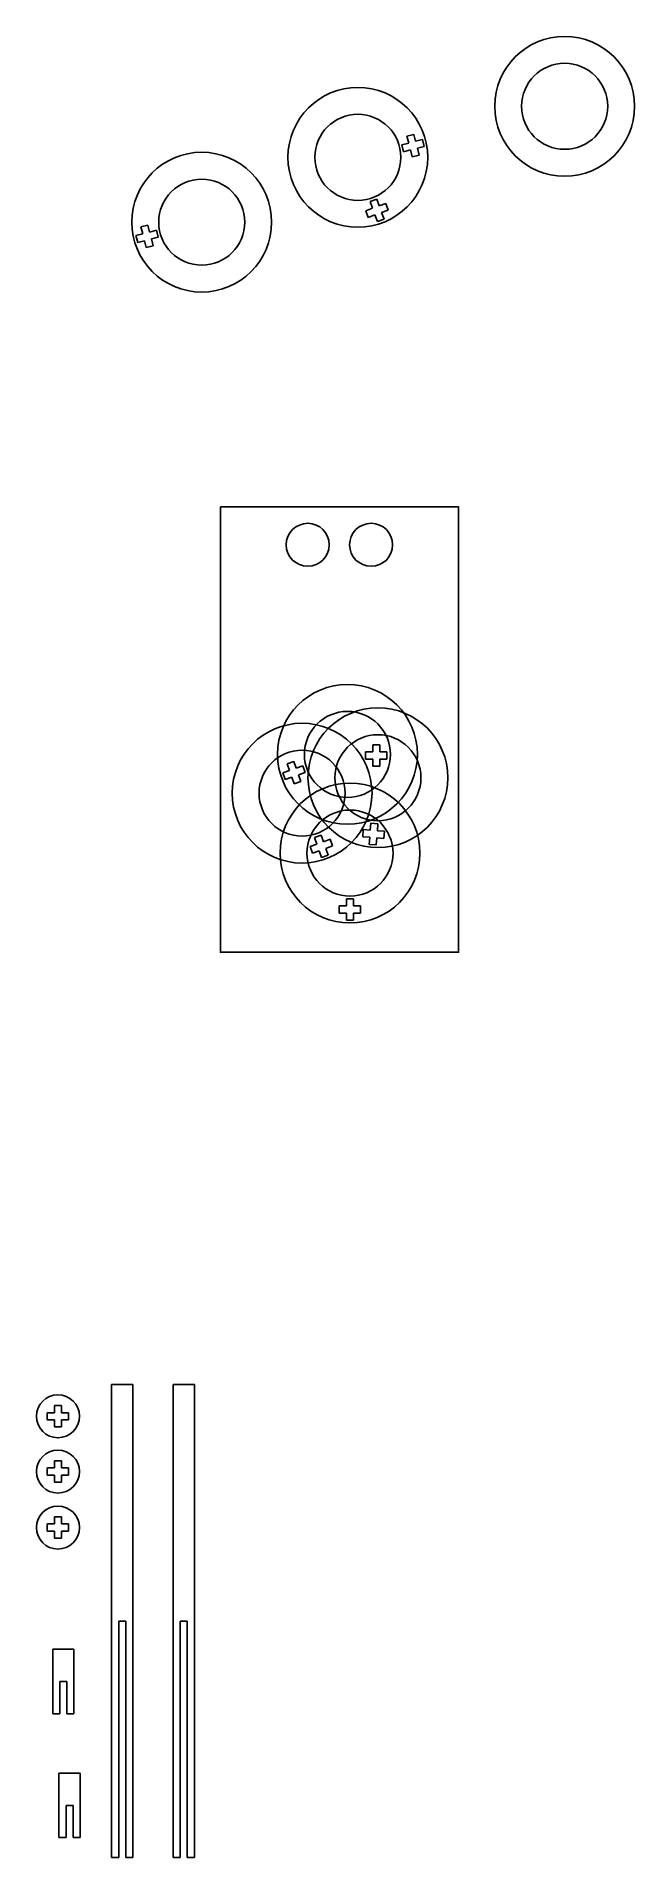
# Model space of a CAD drawing. Header units: centimetres. Extents: x -123 to 1233, y -758 to 1627.
# Drawn here: x 955 to 1233, y 279 to 1126 of the extents above; entities that cross this region are included whole.
import ezdxf

# ---------------------------------------------------------------- set-up
doc = ezdxf.new("R2010")
doc.units = ezdxf.units.CM

msp = doc.modelspace()

# ---------------------------------------------------------------- linework, layer by layer
for p, q in [((1124.688, 1075.964), (1127.883, 1076.792)), ((1125.517, 1072.77), (1124.688, 1075.964)), ((1127.054, 1079.987), (1130.249, 1080.815)), ((1127.883, 1076.792), (1127.054, 1079.987)), ((1130.249, 1080.815), (1131.077, 1077.621)), ((1131.077, 1077.621), (1134.271, 1078.449)), ((1134.271, 1078.449), (1135.1, 1075.255)), ((1128.711, 1073.598), (1125.517, 1072.77)), ((1129.539, 1070.404), (1128.711, 1073.598)), ((1132.734, 1071.232), (1129.539, 1070.404)), ((1135.1, 1075.255), (1131.905, 1074.426)), ((1131.905, 1074.426), (1132.734, 1071.232)), ((1001.052, 1033.764), (1004.246, 1034.592)), ((1001.88, 1030.569), (1001.052, 1033.764)), ((1003.418, 1037.787), (1006.612, 1038.615)), ((1004.246, 1034.592), (1003.418, 1037.787)), ((1006.612, 1038.615), (1007.44, 1035.42)), ((1007.44, 1035.42), (1010.635, 1036.249)), ((1010.635, 1036.249), (1011.463, 1033.054)), ((1005.074, 1031.398), (1001.88, 1030.569)), ((1005.902, 1028.203), (1005.074, 1031.398)), ((1009.097, 1029.032), (1005.902, 1028.203)), ((1011.463, 1033.054), (1008.269, 1032.226)), ((1008.269, 1032.226), (1009.097, 1029.032)), ((1111.134, 793.638), (1111.134, 796.938)), ((1111.134, 796.938), (1114.434, 796.938)), ((1114.434, 796.938), (1114.434, 793.638)), ((1071.406, 788.144), (1074.529, 789.212)), ((1071.406, 788.144, 220), (1074.529, 789.212, 220)), ((1072.474, 785.021), (1071.406, 788.144)), ((1072.474, 785.021, 220), (1071.406, 788.144, 220)), ((1074.529, 789.212), (1075.597, 786.089)), ((1074.529, 789.212, 220), (1075.597, 786.089, 220)), ((1107.834, 790.338), (1107.834, 793.638)), ((1107.834, 793.638), (1111.134, 793.638)), ((1111.134, 790.338), (1107.834, 790.338)), ((1111.134, 787.038), (1111.134, 790.338)), ((1114.434, 793.638), (1117.734, 793.638)), ((1117.734, 790.338), (1114.434, 790.338)), ((1114.434, 790.338), (1114.434, 787.038)), ((1117.734, 793.638), (1117.734, 790.338)), ((1069.352, 783.954), (1072.474, 785.021)), ((1069.352, 783.954, 220), (1072.474, 785.021, 220)), ((1070.419, 780.831), (1069.352, 783.954)), ((1070.419, 780.831, 220), (1069.352, 783.954, 220)), ((1073.542, 781.899), (1070.419, 780.831)), ((1073.542, 781.899, 220), (1070.419, 780.831, 220)), ((1074.61, 778.776), (1073.542, 781.899)), ((1074.61, 778.776, 220), (1073.542, 781.899, 220)), ((1077.732, 779.844), (1074.61, 778.776)), ((1077.732, 779.844, 220), (1074.61, 778.776, 220)), ((1075.597, 786.089), (1078.719, 787.157)), ((1075.597, 786.089, 220), (1078.719, 787.157, 220)), ((1079.787, 784.034), (1076.664, 782.967)), ((1079.787, 784.034, 220), (1076.664, 782.967, 220)), ((1076.664, 782.967), (1077.732, 779.844)), ((1076.664, 782.967, 220), (1077.732, 779.844, 220)), ((1078.719, 787.157), (1079.787, 784.034)), ((1078.719, 787.157, 220), (1079.787, 784.034, 220)), ((1114.434, 787.038), (1111.134, 787.038)), ((1084.027, 753.872), (1087.129, 754.996)), ((1084.027, 753.872, 150), (1087.129, 754.996, 150)), ((1085.152, 750.769), (1084.027, 753.872)), ((1085.152, 750.769, 150), (1084.027, 753.872, 150)), ((1087.129, 754.996), (1088.254, 751.894)), ((1087.129, 754.996, 150), (1088.254, 751.894, 150)), ((1106.488, 754.201), (1106.741, 757.492)), ((1106.488, 754.201, 90), (1106.741, 757.492, 90)), ((1109.778, 753.949), (1106.488, 754.201)), ((1109.778, 753.949, 90), (1106.488, 754.201, 90)), ((1106.741, 757.492), (1110.031, 757.239)), ((1106.741, 757.492, 90), (1110.031, 757.239, 90)), ((1109.526, 750.658), (1109.778, 753.949)), ((1109.526, 750.658, 90), (1109.778, 753.949, 90)), ((1110.031, 757.239), (1110.283, 760.529)), ((1110.031, 757.239, 90), (1110.283, 760.529, 90)), ((1110.283, 760.529), (1113.574, 760.277)), ((1110.283, 760.529, 90), (1113.574, 760.277, 90)), ((1113.574, 760.277), (1113.321, 756.987)), ((1113.574, 760.277, 90), (1113.321, 756.987, 90)), ((1113.321, 756.987), (1116.611, 756.734)), ((1113.321, 756.987, 90), (1116.611, 756.734, 90)), ((1116.611, 756.734), (1116.359, 753.444)), ((1116.611, 756.734, 90), (1116.359, 753.444, 90)), ((1082.049, 749.644), (1085.152, 750.769)), ((1082.049, 749.644, 150), (1085.152, 750.769, 150)), ((1083.174, 746.542), (1082.049, 749.644)), ((1083.174, 746.542, 150), (1082.049, 749.644, 150)), ((1086.277, 747.667), (1083.174, 746.542)), ((1086.277, 747.667, 150), (1083.174, 746.542, 150)), ((1087.401, 744.564), (1086.277, 747.667)), ((1087.401, 744.564, 150), (1086.277, 747.667, 150)), ((1090.504, 745.689), (1087.401, 744.564)), ((1090.504, 745.689, 150), (1087.401, 744.564, 150)), ((1088.254, 751.894), (1091.357, 753.019)), ((1088.254, 751.894, 150), (1091.357, 753.019, 150)), ((1092.481, 749.917), (1089.379, 748.792)), ((1092.481, 749.917, 150), (1089.379, 748.792, 150)), ((1089.379, 748.792), (1090.504, 745.689)), ((1089.379, 748.792, 150), (1090.504, 745.689, 150)), ((1091.357, 753.019), (1092.481, 749.917)), ((1091.357, 753.019, 150), (1092.481, 749.917, 150)), ((1112.816, 750.406), (1109.526, 750.658)), ((1112.816, 750.406, 90), (1109.526, 750.658, 90)), ((1113.069, 753.696), (1112.816, 750.406)), ((1113.069, 753.696, 90), (1112.816, 750.406, 90)), ((1116.359, 753.444), (1113.069, 753.696)), ((1116.359, 753.444, 90), (1113.069, 753.696, 90)), ((1095.626, 718.702), (1095.626, 722.002)), ((1095.626, 722.002), (1098.926, 722.002)), ((1095.626, 718.702, 50), (1095.626, 722.002, 50)), ((1095.626, 722.002, 50), (1098.926, 722.002, 50)), ((1098.926, 722.002), (1098.926, 725.302)), ((1098.926, 725.302), (1102.226, 725.302)), ((1098.926, 722.002, 50), (1098.926, 725.302, 50)), ((1098.926, 725.302, 50), (1102.226, 725.302, 50)), ((1102.226, 725.302), (1102.226, 722.002)), ((1102.226, 725.302, 50), (1102.226, 722.002, 50)), ((1102.226, 722.002), (1105.526, 722.002)), ((1102.226, 722.002, 50), (1105.526, 722.002, 50)), ((1105.526, 722.002), (1105.526, 718.702)), ((1105.526, 722.002, 50), (1105.526, 718.702, 50)), ((1098.926, 718.702), (1095.626, 718.702)), ((1098.926, 718.702, 50), (1095.626, 718.702, 50)), ((1098.926, 715.402), (1098.926, 718.702)), ((1098.926, 715.402, 50), (1098.926, 718.702, 50)), ((1102.226, 715.402), (1098.926, 715.402)), ((1102.226, 715.402, 50), (1098.926, 715.402, 50)), ((1105.526, 718.702), (1102.226, 718.702)), ((1102.226, 718.702), (1102.226, 715.402)), ((1105.526, 718.702, 50), (1102.226, 718.702, 50)), ((1102.226, 718.702, 50), (1102.226, 715.402, 50)), ((989.763, 279.458), (989.763, 499.458)), ((989.763, 499.458), (999.663, 499.458)), ((999.663, 499.458), (999.663, 279.458)), ((1018.34, 279.458), (1018.34, 499.458)), ((1018.34, 499.458), (1028.24, 499.458)), ((1028.24, 499.458), (1028.24, 279.458)), ((996.363, 389.458), (993.063, 389.458)), ((993.063, 389.458), (993.063, 279.458)), ((996.363, 279.458), (996.363, 389.458)), ((1024.94, 389.458), (1021.64, 389.458)), ((1021.64, 389.458), (1021.64, 279.458)), ((1024.94, 279.458), (1024.94, 389.458)), ((972.263, 376.362), (962.363, 376.362)), ((962.363, 376.362), (962.363, 346.362)), ((972.263, 346.362), (972.263, 376.362)), ((965.663, 346.362), (965.663, 361.362)), ((965.663, 361.362), (968.963, 361.362)), ((968.963, 361.362), (968.963, 346.362)), ((962.363, 346.362), (965.663, 346.362)), ((968.963, 346.362), (972.263, 346.362)), ((975.196, 318.73), (965.296, 318.73)), ((965.296, 318.73), (965.296, 288.73)), ((975.196, 288.73), (975.196, 318.73)), ((968.596, 288.73), (968.596, 303.73)), ((968.596, 303.73), (971.896, 303.73)), ((971.896, 303.73), (971.896, 288.73)), ((965.296, 288.73), (968.596, 288.73)), ((971.896, 288.73), (975.196, 288.73)), ((993.063, 279.458), (989.763, 279.458)), ((999.663, 279.458), (996.363, 279.458)), ((1021.64, 279.458), (1018.34, 279.458)), ((1028.24, 279.458), (1024.94, 279.458))]:
    msp.add_line(p, q)
at = {"color": 141, "true_color": 0xadddf7}
for p, q in [((1124.688, 1075.964, 150), (1127.883, 1076.792, 150)), ((1125.517, 1072.77, 150), (1124.688, 1075.964, 150)), ((1127.054, 1079.987, 150), (1130.249, 1080.815, 150)), ((1127.883, 1076.792, 150), (1127.054, 1079.987, 150)), ((1130.249, 1080.815, 150), (1131.077, 1077.621, 150)), ((1131.077, 1077.621, 150), (1134.271, 1078.449, 150)), ((1134.271, 1078.449, 150), (1135.1, 1075.255, 150)), ((1128.711, 1073.598, 150), (1125.517, 1072.77, 150)), ((1129.539, 1070.404, 150), (1128.711, 1073.598, 150)), ((1132.734, 1071.232, 150), (1129.539, 1070.404, 150)), ((1135.1, 1075.255, 150), (1131.905, 1074.426, 150)), ((1131.905, 1074.426, 150), (1132.734, 1071.232, 150)), ((1109.94, 1049.571, 150), (1113.042, 1050.696, 150)), ((1113.042, 1050.696, 150), (1114.167, 1047.593, 150)), ((1107.962, 1045.344, 150), (1111.064, 1046.469, 150)), ((1109.087, 1042.241, 150), (1107.962, 1045.344, 150)), ((1112.189, 1043.366, 150), (1109.087, 1042.241, 150)), ((1111.064, 1046.469, 150), (1109.94, 1049.571, 150)), ((1113.314, 1040.264, 150), (1112.189, 1043.366, 150)), ((1114.167, 1047.593, 150), (1117.269, 1048.718, 150)), ((1118.394, 1045.616, 150), (1115.292, 1044.491, 150)), ((1115.292, 1044.491, 150), (1116.416, 1041.389, 150)), ((1117.269, 1048.718, 150), (1118.394, 1045.616, 150)), ((1116.416, 1041.389, 150), (1113.314, 1040.264, 150)), ((959.864, 483.04), (959.864, 486.34)), ((959.864, 486.34), (963.164, 486.34)), ((963.164, 483.04), (959.864, 483.04)), ((963.164, 486.34), (963.164, 489.64)), ((963.164, 489.64), (966.464, 489.64)), ((963.164, 479.74), (963.164, 483.04)), ((966.464, 489.64), (966.464, 486.34)), ((966.464, 486.34), (969.764, 486.34)), ((969.764, 483.04), (966.464, 483.04)), ((966.464, 483.04), (966.464, 479.74)), ((969.764, 486.34), (969.764, 483.04)), ((966.464, 479.74), (963.164, 479.74)), ((959.864, 457.331), (959.864, 460.631)), ((959.864, 460.631), (963.164, 460.631)), ((963.164, 460.631), (963.164, 463.931)), ((963.164, 463.931), (966.464, 463.931)), ((966.464, 463.931), (966.464, 460.631)), ((966.464, 460.631), (969.764, 460.631)), ((969.764, 460.631), (969.764, 457.331)), ((963.164, 457.331), (959.864, 457.331)), ((963.164, 454.031), (963.164, 457.331)), ((966.464, 454.031), (963.164, 454.031)), ((969.764, 457.331), (966.464, 457.331)), ((966.464, 457.331), (966.464, 454.031)), ((959.864, 431.297), (959.864, 434.597)), ((959.864, 434.597), (963.164, 434.597)), ((963.164, 434.597), (963.164, 437.897)), ((963.164, 437.897), (966.464, 437.897)), ((966.464, 437.897), (966.464, 434.597)), ((966.464, 434.597), (969.764, 434.597)), ((969.764, 434.597), (969.764, 431.297)), ((963.164, 431.297), (959.864, 431.297)), ((963.164, 427.997), (963.164, 431.297)), ((966.464, 427.997), (963.164, 427.997)), ((969.764, 431.297), (966.464, 431.297)), ((966.464, 431.297), (966.464, 427.997))]:
    msp.add_line(p, q, dxfattribs=at)
msp.add_lwpolyline([(1040.309, 907.603), (1040.309, 700.517), (1151.041, 700.517), (1151.041, 907.603)], close=True)
for centre, radius in [((1200.376, 1093.885), 32.5), ((1200.376, 1093.885), 20), ((1104.23, 1070.158, 150), 32.5), ((1031.667, 1039.998), 32.5), ((1031.667, 1039.998), 20), ((1080.935, 889.955), 10), ((1110.415, 889.955), 10), ((1099.407, 792.487, 220), 32.5), ((1113.558, 781.641, 90), 32.5), ((1078.318, 774.458, 150), 32.5), ((1099.407, 792.487, 220), 20), ((1113.558, 781.641, 90), 20), ((1078.318, 774.458, 150), 20), ((1100.576, 746.602, 50), 32.5), ((1100.576, 746.602, 50), 20), ((964.814, 484.69), 10), ((964.814, 458.981), 10), ((964.814, 432.947), 10)]:
    msp.add_circle(centre, radius)
msp.add_circle((1104.23, 1070.158, 150), 20, dxfattribs=at)

doc.saveas('drawing.dxf')
